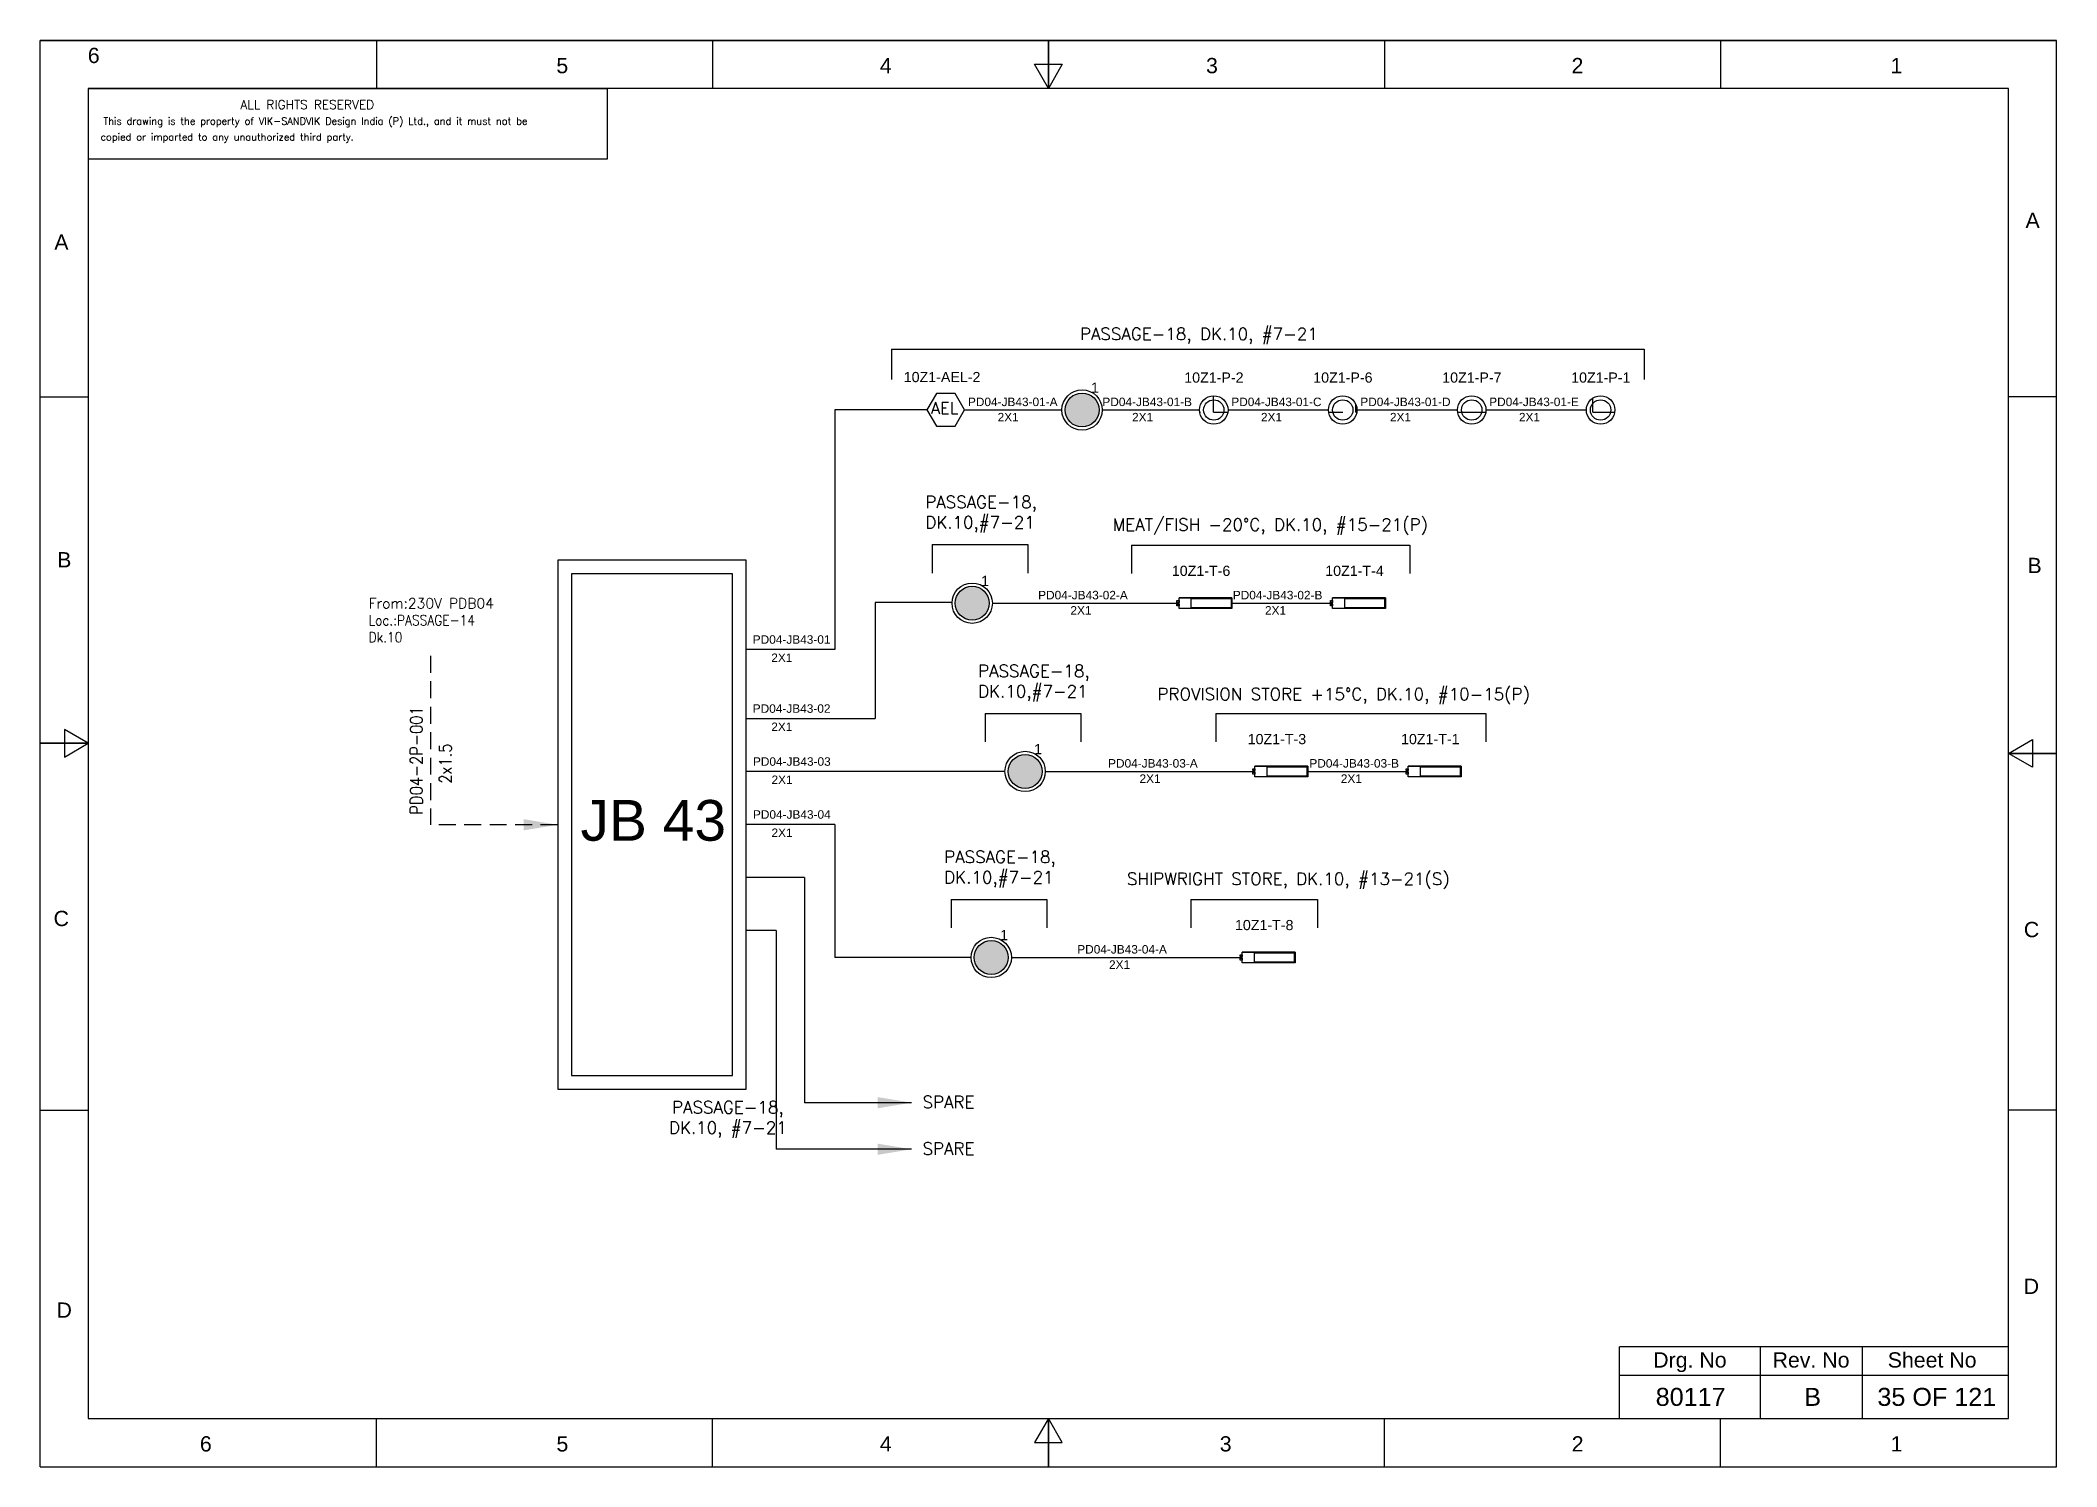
# Model space of a CAD drawing. Header units: inches. Extents: x -3311 to 1429, y -713 to 2436.
# Drawn here: x -3309.1 to -3012.1, y 969.3 to 1179.4 of the extents above; entities that cross this region are included whole.
import ezdxf
from ezdxf.enums import TextEntityAlignment as Align

# ---------------------------------------------------------------- set-up
doc = ezdxf.new("R2010")
doc.units = ezdxf.units.IN
doc.linetypes.add('HIDDEN', pattern=[0.375, 0.25, -0.125])
doc.linetypes.add('SOLID', pattern=[0])
for name, color, linetype, lineweight in [('ELEC_TXT-025', 1, 'Continuous', 25), ('HEL-025', 1, 'Continuous', 25), ('HEL-035', 2, 'Continuous', 35)]:
    doc.layers.add(name, color=color, linetype=linetype, lineweight=lineweight)
doc.layers.add('LINE', color=3, linetype='SOLID')
doc.styles.add('_NORMAL', font='arial.ttf')
doc.styles.add('ROMANS', font='simplex.shx', dxfattribs={"width": 0.88})
doc.styles.get("Standard").update_dxf_attribs({"font": 'arial.ttf'})
doc.dimstyles.get("Standard").update_dxf_attribs({"dimtxt": 0.18, "dimasz": 0.18, "dimexe": 0.18, "dimexo": 0.0625, "dimgap": 0.09, "dimtad": 0, "dimtih": 1, "dimtoh": 1, "dimdec": 4, "dimzin": 0, "dimdsep": 46, "dimtxsty": 'Standard', "dimcen": 0.09, "dimadec": 0, "dimazin": 0, "dimtfac": 1, "dimtdec": 4, "dimtofl": 0, "dimtmove": 0, "dimatfit": 3, "dimfxl": 1, "dimtolj": 1, "dimtzin": 0, "dimarcsym": 0})
pattern_1 = [(0, (0, 0), (0, 6.985), [5.08, -1.905]), (90, (0, 0), (-6.985, 4e-16), [5.08, -1.905])]

msp = doc.modelspace()

# ---------------------------------------------------------------- texts
at = {"color": 7}
for s, p in [('PD04-JB43-01-A', (-3172.42, 1125.49)), ('PD04-JB43-01-B', (-3152.62, 1125.49)), ('PD04-JB43-01-C', (-3133.63, 1125.49, -0.03)), ('PD04-JB43-01-D', (-3114.63, 1125.49, -0.03)), ('PD04-JB43-01-E', (-3095.64, 1125.49, -0.05)), ('2X1', (-3168.05, 1123.24)), ('2X1', (-3148.25, 1123.24)), ('2X1', (-3129.26, 1123.24)), ('2X1', (-3110.26, 1123.24, -0.03)), ('2X1', (-3091.26, 1123.24, -0.05)), ('PD04-JB43-02-A', (-3162.08, 1097.03)), ('2X1', (-3157.33, 1094.78)), ('PD04-JB43-02-B', (-3133.41, 1097.03)), ('2X1', (-3128.67, 1094.78)), ('PD04-JB43-01', (-3204.12, 1090.49)), ('2X1', (-3201.39, 1087.8)), ('PD04-JB43-02', (-3204.12, 1080.32)), ('2X1', (-3201.39, 1077.63)), ('PD04-JB43-03', (-3204.09, 1072.52)), ('PD04-JB43-03-A', (-3151.78, 1072.25)), ('PD04-JB43-03-B', (-3122.13, 1072.25)), ('2X1', (-3201.36, 1069.83)), ('2X1', (-3147.15, 1070)), ('2X1', (-3117.5, 1070)), ('PD04-JB43-04', (-3204.09, 1064.72)), ('2X1', (-3201.36, 1062.03)), ('PD04-JB43-04-A', (-3156.32, 1044.86)), ('2X1', (-3151.64, 1042.61))]:
    msp.add_text(s, height=1.25, dxfattribs=at).set_placement(p)
at = {"color": 7, "lineweight": 30}
msp.add_text('JB 43', height=6, dxfattribs=at).set_placement((-3218.77, 1064.48), align=Align.MIDDLE_CENTER)
at = {"color": 7}
for s, height, p in [('Drg. No', 2.246, (-3066.08, 985.01)), ('Rev. No', 2.246, (-3048.24, 985.01)), ('Sheet No', 2.246, (-3030.4, 985.01)), ('80117', 2.653, (-3065.97, 979.57)), ('B', 2.65, (-3048, 979.57)), ('35 OF 121', 2.653, (-3029.71, 979.57))]:
    msp.add_text(s, height=height, dxfattribs=at).set_placement(p, align=Align.MIDDLE_CENTER)
at = {"insert": (-3155.92, 1137.03), "char_height": 1.8, "attachment_point": 1, "style": '_NORMAL'}
msp.add_mtext('{\\Fromans|c0;\\C2;PASSAGE-18, DK.10, #7-21}', dxfattribs=at)
at = {"color": 7, "char_height": 1.8, "attachment_point": 1, "style": '_NORMAL'}
for s, insert, width in [('{\\Fromans|c0;\\C2;PASSAGE-18,\\PDK.10,#7-21}', (-3178.71, 1112.26, 0.22), 40.2117), ('{\\Fromans|c0;\\C2;PASSAGE-18,\\PDK.10,#7-21}', (-3170.92, 1087.39, 0.22), 40.2117), ('{\\Fromans|c0;\\C2;PASSAGE-18,\\PDK.10,#7-21}', (-3175.92, 1060, 0.22), 40.2117), ('{\\Fromans|c0;\\C2;SPARE}', (-3179.1, 1023.89), 8.1658), ('{\\Fromans|c0;\\C2;SPARE}', (-3179.1, 1017.04), 8.1658)]:
    msp.add_mtext(s, dxfattribs=dict(at, insert=insert, width=width))
at = {"char_height": 1.8, "attachment_point": 1, "style": '_NORMAL'}
for s, insert, width in [('{\\Fromans|c0;\\C2;MEAT/FISH -20%%DC, DK.10, #15-21(P)}', (-3151.11, 1108.94), 78.7135), ('{\\Fromans|c0;\\C2;PROVISION STORE +15%%DC, DK.10, #10-15(P)}', (-3144.5, 1083.97), 80.3537), ('{\\Fromans|c0;\\C2;SHIPWRIGHT STORE, DK.10, #13-21(S)}', (-3148.99, 1056.77), 78.7135)]:
    msp.add_mtext(s, dxfattribs=dict(at, insert=insert, width=width))
at = {"color": 7, "insert": (-3260.7, 1097.2), "char_height": 1.5, "width": 36.8884, "attachment_point": 1}
msp.add_mtext('{\\Fromans|c0;\\C2;From:230V PDB04 \\P\\Fsimplex|c0;\\W0.88;Loc.:PASSAGE-14      \\PDk.10}', dxfattribs=at)
at = {"color": 7, "insert": (-3254.56, 1065.32), "char_height": 1.8, "width": 17.1296, "attachment_point": 1, "rotation": 90, "style": '_NORMAL'}
msp.add_mtext('{\\Fromans|c0;\\W0.88;PD04-2P-001}', dxfattribs=at)
at = {"color": 7, "insert": (-3250.29, 1069.89), "char_height": 1.8, "attachment_point": 1, "rotation": 90, "style": '_NORMAL'}
msp.add_mtext('{\\Fsimplex|c0;\\W0.88;2x1.5}', dxfattribs=at)
at = {"color": 7, "insert": (-3216.62, 1023.12), "char_height": 1.8, "attachment_point": 1, "style": '_NORMAL'}
msp.add_mtext('\\pxqc;{\\Fromans|c0;\\C2;PASSAGE-18, \\PDK.10, #7-21}', dxfattribs=at)

# ---------------------------------------------------------------- blocks, each defined once
blk = doc.blocks.new('fr')
at = {"color": 7, "linetype": 'Continuous'}
for p, q in [((33763.99, 4500.4), (33466.99, 4500.4)), ((33466.99, 4500.4), (33763.99, 4500.4)), ((33466.99, 4290.33), (33466.99, 4500.4)), ((33516.49, 4500.4), (33516.49, 4493.33)), ((33565.99, 4500.4), (33565.99, 4493.33)), ((33615.49, 4500.4), (33615.49, 4493.33)), ((33615.49, 4493.33), (33615.49, 4500.4)), ((33615.49, 4500.4), (33615.49, 4493.33)), ((33664.99, 4500.4), (33664.99, 4493.33)), ((33714.49, 4500.4), (33714.49, 4493.33)), ((33763.99, 4290.33), (33763.99, 4500.4)), ((33763.99, 4290.33), (33763.99, 4500.4)), ((33615.49, 4493.33), (33613.45, 4496.87)), ((33613.45, 4496.87), (33617.53, 4496.87)), ((33617.53, 4496.87), (33615.49, 4493.33)), ((33756.92, 4493.33), (33474.06, 4493.33)), ((33474.06, 4493.33), (33474.06, 4297.41)), ((33756.92, 4297.41), (33756.92, 4493.33)), ((33466.99, 4447.89), (33474.06, 4447.89)), ((33763.99, 4447.89), (33756.92, 4447.89)), ((33474.06, 4396.87), (33470.53, 4398.91)), ((33470.53, 4398.91), (33470.53, 4394.83)), ((33466.99, 4396.87), (33474.06, 4396.87)), ((33474.06, 4396.87), (33466.99, 4396.87)), ((33466.99, 4396.87), (33474.06, 4396.87)), ((33470.53, 4394.83), (33474.06, 4396.87)), ((33756.92, 4395.37), (33760.45, 4397.41)), ((33760.45, 4397.41), (33760.45, 4393.33)), ((33763.99, 4395.37), (33756.92, 4395.37)), ((33760.45, 4393.33), (33756.92, 4395.37)), ((33756.92, 4395.37), (33763.99, 4395.37)), ((33763.99, 4395.37), (33756.92, 4395.37)), ((33466.99, 4342.85), (33474.06, 4342.85)), ((33763.99, 4342.85), (33756.92, 4342.85)), ((33474.06, 4297.41), (33756.92, 4297.41)), ((33516.49, 4290.33), (33516.49, 4297.41)), ((33565.99, 4290.33), (33565.99, 4297.41)), ((33615.49, 4297.41), (33613.45, 4293.87)), ((33615.49, 4290.33), (33615.49, 4297.41)), ((33617.53, 4293.87), (33615.49, 4297.41)), ((33615.49, 4297.41), (33615.49, 4290.33)), ((33615.49, 4290.33), (33615.49, 4297.41)), ((33664.99, 4290.33), (33664.99, 4297.41)), ((33714.49, 4290.33), (33714.49, 4297.41)), ((33613.45, 4293.87), (33617.53, 4293.87)), ((33466.99, 4290.33), (33763.99, 4290.33)), ((33466.99, 4290.33), (33763.99, 4290.33))]:
    blk.add_line(p, q, dxfattribs=at)
at = {"color": 7, "style": '_NORMAL'}
for s, p in [('6', (33474.86, 4498.18)), ('5', (33543.88, 4496.68)), ('4', (33591.52, 4496.68)), ('3', (33639.57, 4496.68)), ('2', (33693.41, 4496.68)), ('1', (33740.39, 4496.68)), ('A', (33760.45, 4473.88)), ('A', (33470.1, 4470.68)), ('B', (33470.52, 4423.9)), ('B', (33760.74, 4423.06)), ('C', (33470.08, 4371.07)), ('C', (33760.29, 4369.44)), ('D', (33760.27, 4316.89)), ('D', (33470.51, 4313.39)), ('6', (33491.37, 4293.69)), ('5', (33543.89, 4293.69)), ('4', (33591.53, 4293.69)), ('3', (33641.59, 4293.69)), ('2', (33693.43, 4293.69)), ('1', (33740.41, 4293.69))]:
    blk.add_text(s, height=2.25, dxfattribs=at).set_placement(p, align=Align.MIDDLE_CENTER)
blk = doc.blocks.new('A$C4BAD7D21')
at = {"layer": 'HEL-025'}
blk.add_lwpolyline([(-34000, 0), (-34000, 2086), (-18714, 2086), (-18714, 0)], close=True, dxfattribs=at)
at = {"layer": 'HEL-025', "style": 'ROMANS'}
for s, p in [('This drawing is the property of VIK-SANDVIK Design India (P) Ltd., and it must not be', (-33558, 1016)), (' copied or imparted to any unauthorized third party.', (-33785, 550))]:
    blk.add_text(s, height=210, dxfattribs=at).set_placement(p)
at = {"layer": 'HEL-035', "style": 'ROMANS'}
blk.add_text('     ALL RIGHTS RESERVED', height=262.5, dxfattribs=at).set_placement((-30497, 1476))
blk = doc.blocks.new('FIXED_KEY_SWITCH')
h = blk.add_hatch(color=1)
h.dxf.hatch_style = 1
edge = h.paths.add_edge_path()
edge.add_arc((848.13, 1737.46), 2.5, 0, 360)
at = {"color": 1}
blk.add_circle((848.13, 1737.46), 2.5, dxfattribs=at)
at = {"color": 7, "insert": (849.44, 1741.5), "char_height": 1.5, "attachment_point": 1, "style": '_NORMAL'}
blk.add_mtext_dynamic_manual_height_columns('1', width=1.5, gutter_width=7.5, heights=[0], dxfattribs=at)
blk = doc.blocks.new('SWT')
blk.add_blockref('FIXED_KEY_SWITCH', (0, 0))
blk.add_attdef('TAG_NO', (844.55, 1741.11), '', height=1.5)
blk = doc.blocks.new('1')
h = blk.add_hatch()
h.set_pattern_fill('ANGLE', color=6)
h.set_pattern_definition(pattern_1)
h.paths.add_polyline_path([(303.23, 2044.43, 1), (306.22, 2044.43, 1)], flags=0)
h.paths.add_polyline_path([(302.63, 2044.43, 1), (306.83, 2044.43, 1)])
h.paths.add_polyline_path([(306.22, 2044.43, -1), (303.23, 2044.43, -1)], flags=16)
h = blk.add_hatch()
h.set_pattern_fill('ANGLE', color=6)
h.set_pattern_definition(pattern_1)
h.paths.add_polyline_path([(303.23, 2044.43, 1), (306.22, 2044.43, 1)])
at = {"color": 6}
for radius in [2.1, 1.5]:
    blk.add_circle((304.73, 2044.43), radius, dxfattribs=at)
blk = doc.blocks.new('LED PENDENT LIGHT 15W')
blk.add_blockref('1', (0, 0))
blk.add_attdef('TAG_NO', (301.63, 2048.1), '', height=1.5)
blk = doc.blocks.new('2A')
at = {"color": 7, "lineweight": -3, "ltscale": 2.5}
blk.add_line((790.02, 1997.62, -0.03), (782.23, 1997.62, -0.03), dxfattribs=at)
at = {"color": 7, "lineweight": -3, "ltscale": 2.5, "elevation": -0.03}
for points in [[(781.91, 1997.21), (782.23, 1997.21), (782.23, 1996.94), (781.91, 1996.94)], [(781.91, 1996.7), (782.23, 1996.7), (782.23, 1996.44), (781.91, 1996.44)], [(782.23, 1997.62), (790.02, 1997.62), (790.02, 1996.02), (782.23, 1996.02)], [(784.03, 1997.5), (789.88, 1997.5), (789.88, 1996.14), (784.03, 1996.14)]]:
    blk.add_lwpolyline(points, close=True, dxfattribs=at)
blk = doc.blocks.new('LED TUBE LIGHT 30W')
blk.add_blockref('2A', (179.91, -357.89))
blk.add_attdef('TAG_NO.', (962.52, 1642.97), '', height=1.5)
blk = doc.blocks.new('AEL')
at = {"color": 4}
blk.add_lwpolyline([(989.98, -190.09), (992.75, -190.09), (994.14, -187.69), (992.75, -185.28), (989.98, -185.28), (988.59, -187.69)], close=True, dxfattribs=at)
at = {"color": 4, "style": 'ROMANS'}
blk.add_text('AEL', height=1.725, dxfattribs=at).set_placement((989.2, -188.27))
blk = doc.blocks.new('AEL_L')
blk.add_blockref('AEL', (0, 0))
blk.add_attdef('TAG_NO', (986.55, -183.59), '', height=1.5)

# ---------------------------------------------------------------- linework, layer by layer
for p, q in [((-3192.04, 1124.92), (-3192.04, 1089.65)), ((-3178.46, 1124.92), (-3192.04, 1124.92)), ((-3177.69, 1105.1, -0.05), (-3163.59, 1105.1, -0.05)), ((-3148.33, 1105.01), (-3107.32, 1105.01)), ((-3180.37, 1096.55), (-3186.11, 1096.55)), ((-3174.76, 1096.55), (-3180.37, 1096.55)), ((-3169.9, 1080.23, -0.05), (-3155.8, 1080.23, -0.05)), ((-3135.92, 1080.23), (-3096.15, 1080.23)), ((-3166.97, 1071.68), (-3205.1, 1071.68)), ((-3192.04, 1063.88), (-3205.1, 1063.88)), ((-3192.04, 1063.88), (-3192.04, 1044.29)), ((-3196.51, 1056.08), (-3205.1, 1056.08)), ((-3196.51, 1056.08), (-3196.51, 1022.9)), ((-3174.89, 1052.84, -0.05), (-3160.8, 1052.84, -0.05)), ((-3139.6, 1052.84), (-3120.93, 1052.84)), ((-3200.68, 1048.28), (-3205.1, 1048.28)), ((-3200.68, 1048.28), (-3200.68, 1016.04)), ((-3171.97, 1044.29), (-3192.04, 1044.29))]:
    msp.add_line(p, q)
at = {"color": 7, "linetype": 'Continuous'}
for p, q in [((-3019.13, 986.96), (-3076.45, 986.96)), ((-3076.45, 976.36), (-3076.45, 986.96)), ((-3055.68, 976.36), (-3055.68, 986.96)), ((-3040.66, 976.36), (-3040.66, 986.96)), ((-3076.45, 982.78), (-3019.13, 982.78))]:
    msp.add_line(p, q, dxfattribs=at)
at = {"linetype": 'HIDDEN', "ltscale": 10}
msp.add_lwpolyline([(-3251.57, 1088.71), (-3251.57, 1063.83)], dxfattribs=at)
at = {"layer": 'LINE', "color": 0}
for p, q in [((-3183.66, 1133.89), (-3072.83, 1133.89)), ((-3183.66, 1133.89), (-3183.66, 1129.39)), ((-3072.83, 1133.89), (-3072.83, 1129.39)), ((-3172.91, 1124.92), (-3158.59, 1124.92)), ((-3152.64, 1124.92), (-3138.32, 1124.92)), ((-3134.12, 1124.92), (-3119.32, 1124.92)), ((-3115.12, 1124.92, -0.03), (-3100.33, 1124.92, -0.03)), ((-3096.13, 1124.92, -0.05), (-3081.33, 1124.92, -0.05)), ((-3177.69, 1105.1, -0.05), (-3177.69, 1100.91, -0.05)), ((-3163.59, 1105.1, -0.05), (-3163.59, 1100.91, -0.05)), ((-3148.33, 1105.01), (-3148.33, 1100.82)), ((-3107.32, 1105.01), (-3107.32, 1100.82)), ((-3186.11, 1096.55), (-3186.11, 1079.48)), ((-3168.81, 1096.46), (-3141.32, 1096.46)), ((-3133.53, 1096.46), (-3118.73, 1096.46)), ((-3192.04, 1089.65), (-3205.1, 1089.65)), ((-3205.1, 1079.48), (-3186.11, 1079.48)), ((-3169.9, 1080.23, -0.05), (-3169.9, 1076.04, -0.05)), ((-3155.8, 1080.23, -0.05), (-3155.8, 1076.04, -0.05)), ((-3135.92, 1080.23), (-3135.92, 1076.04)), ((-3096.15, 1080.23), (-3096.15, 1076.04)), ((-3161.02, 1071.68), (-3130.16, 1071.68)), ((-3122.36, 1071.68), (-3107.57, 1071.68)), ((-3174.89, 1052.84, -0.05), (-3174.89, 1048.65, -0.05)), ((-3160.8, 1052.84, -0.05), (-3160.8, 1048.65, -0.05)), ((-3139.6, 1052.84), (-3139.6, 1048.65)), ((-3120.93, 1052.84), (-3120.93, 1048.65)), ((-3166.02, 1044.29), (-3132.03, 1044.29))]:
    msp.add_line(p, q, dxfattribs=at)
for points in [[(-3205.1, 1102.78), (-3232.84, 1102.78), (-3232.84, 1024.88), (-3205.1, 1024.88)], [(-3207.1, 1100.78), (-3230.84, 1100.78), (-3230.84, 1026.88), (-3207.1, 1026.88)]]:
    msp.add_lwpolyline(points, close=True, dxfattribs=at)
for centre in [(-3155.61, 1124.92), (-3171.79, 1096.46), (-3164, 1071.68), (-3168.99, 1044.29)]:
    msp.add_circle(centre, 2.97, dxfattribs=at)

# ---------------------------------------------------------------- block references
for name, p in [('fr', (-36776.05, -3321.04)), ('SWT', (-4003.74, -612.54)), ('SWT', (-4019.92, -641)), ('SWT', (-4012.12, -665.78)), ('SWT', (-4017.12, -693.17))]:
    msp.add_blockref(name, p)
ref = msp.add_blockref('AEL_L', (-4167.05, 1312.61))
ref.add_attrib('TAG_NO', '10Z1-AEL-2', (-3181.88, 1129.02), dxfattribs={"color": 4, "height": 1.5})
ref = msp.add_blockref('LED PENDENT LIGHT 15W', (-3440.94, -919.51, -0.03))
ref.add_attrib('TAG_NO', '10Z1-P-2', (-3140.56, 1128.95, -0.03), dxfattribs={"height": 1.5})
ref = msp.add_blockref('LED PENDENT LIGHT 15W', (-3421.95, -919.51, -0.03))
ref.add_attrib('TAG_NO', '10Z1-P-6', (-3121.56, 1128.95, -0.03), dxfattribs={"height": 1.5})
ref = msp.add_blockref('LED PENDENT LIGHT 15W', (-3402.95, -919.51, -0.05))
ref.add_attrib('TAG_NO', '10Z1-P-7', (-3102.56, 1128.95, -0.05), dxfattribs={"height": 1.5})
ref = msp.add_blockref('LED PENDENT LIGHT 15W', (-3383.96, -919.51, -0.08))
ref.add_attrib('TAG_NO', '10Z1-P-1', (-3083.57, 1128.95, -0.08), dxfattribs={"height": 1.5})
ref = msp.add_blockref('LED TUBE LIGHT 30W', (-4103.46, -542.47, 0.03))
ref.add_attrib('TAG_NO.', '10Z1-T-6', (-3142.39, 1100.48, 0.03), dxfattribs={"height": 1.5})
ref = msp.add_blockref('LED TUBE LIGHT 30W', (-4080.86, -542.47, 0.03))
ref.add_attrib('TAG_NO.', '10Z1-T-4', (-3119.79, 1100.48, 0.03), dxfattribs={"height": 1.5})
ref = msp.add_blockref('LED TUBE LIGHT 30W', (-4092.29, -567.25, 0.03))
ref.add_attrib('TAG_NO.', '10Z1-T-3', (-3131.22, 1075.7, 0.03), dxfattribs={"height": 1.5})
ref = msp.add_blockref('LED TUBE LIGHT 30W', (-4069.7, -567.25, 0.03))
ref.add_attrib('TAG_NO.', '10Z1-T-1', (-3108.63, 1075.7, 0.03), dxfattribs={"height": 1.5})
ref = msp.add_blockref('LED TUBE LIGHT 30W', (-4094.16, -594.64, 0.03))
ref.add_attrib('TAG_NO.', '10Z1-T-8', (-3133.09, 1048.31, 0.03), dxfattribs={"height": 1.5})
at = {"layer": 'ELEC_TXT-025', "color": 0, "xscale": 0.005, "yscale": 0.005, "zscale": 0.005}
msp.add_blockref('A$C4BAD7D21', (-3131.98, 1161.86), dxfattribs=at)

msp.set_redraw_order([(e.dxf.handle, doc.entitydb.next_handle()) for e in msp.query("TEXT MTEXT ATTDEF DIMENSION ARC_DIMENSION")])  # texts and dimensions are drawn at this point

# ---------------------------------------------------------------- leaders
at = {"linetype": 'HIDDEN', "ltscale": 10}
msp.add_leader([(-3232.87, 1063.83), (-3251.57, 1063.83)], dimstyle='Standard', override={"dimasz": 5, "dimarcsym": 1}, dxfattribs=at)
for points in [[(-3180.72, 1022.9), (-3196.51, 1022.9)], [(-3180.72, 1016.04), (-3200.68, 1016.04)]]:
    msp.add_leader(points, dimstyle='Standard', override={"dimasz": 5, "dimarcsym": 1})

doc.saveas('drawing.dxf')
